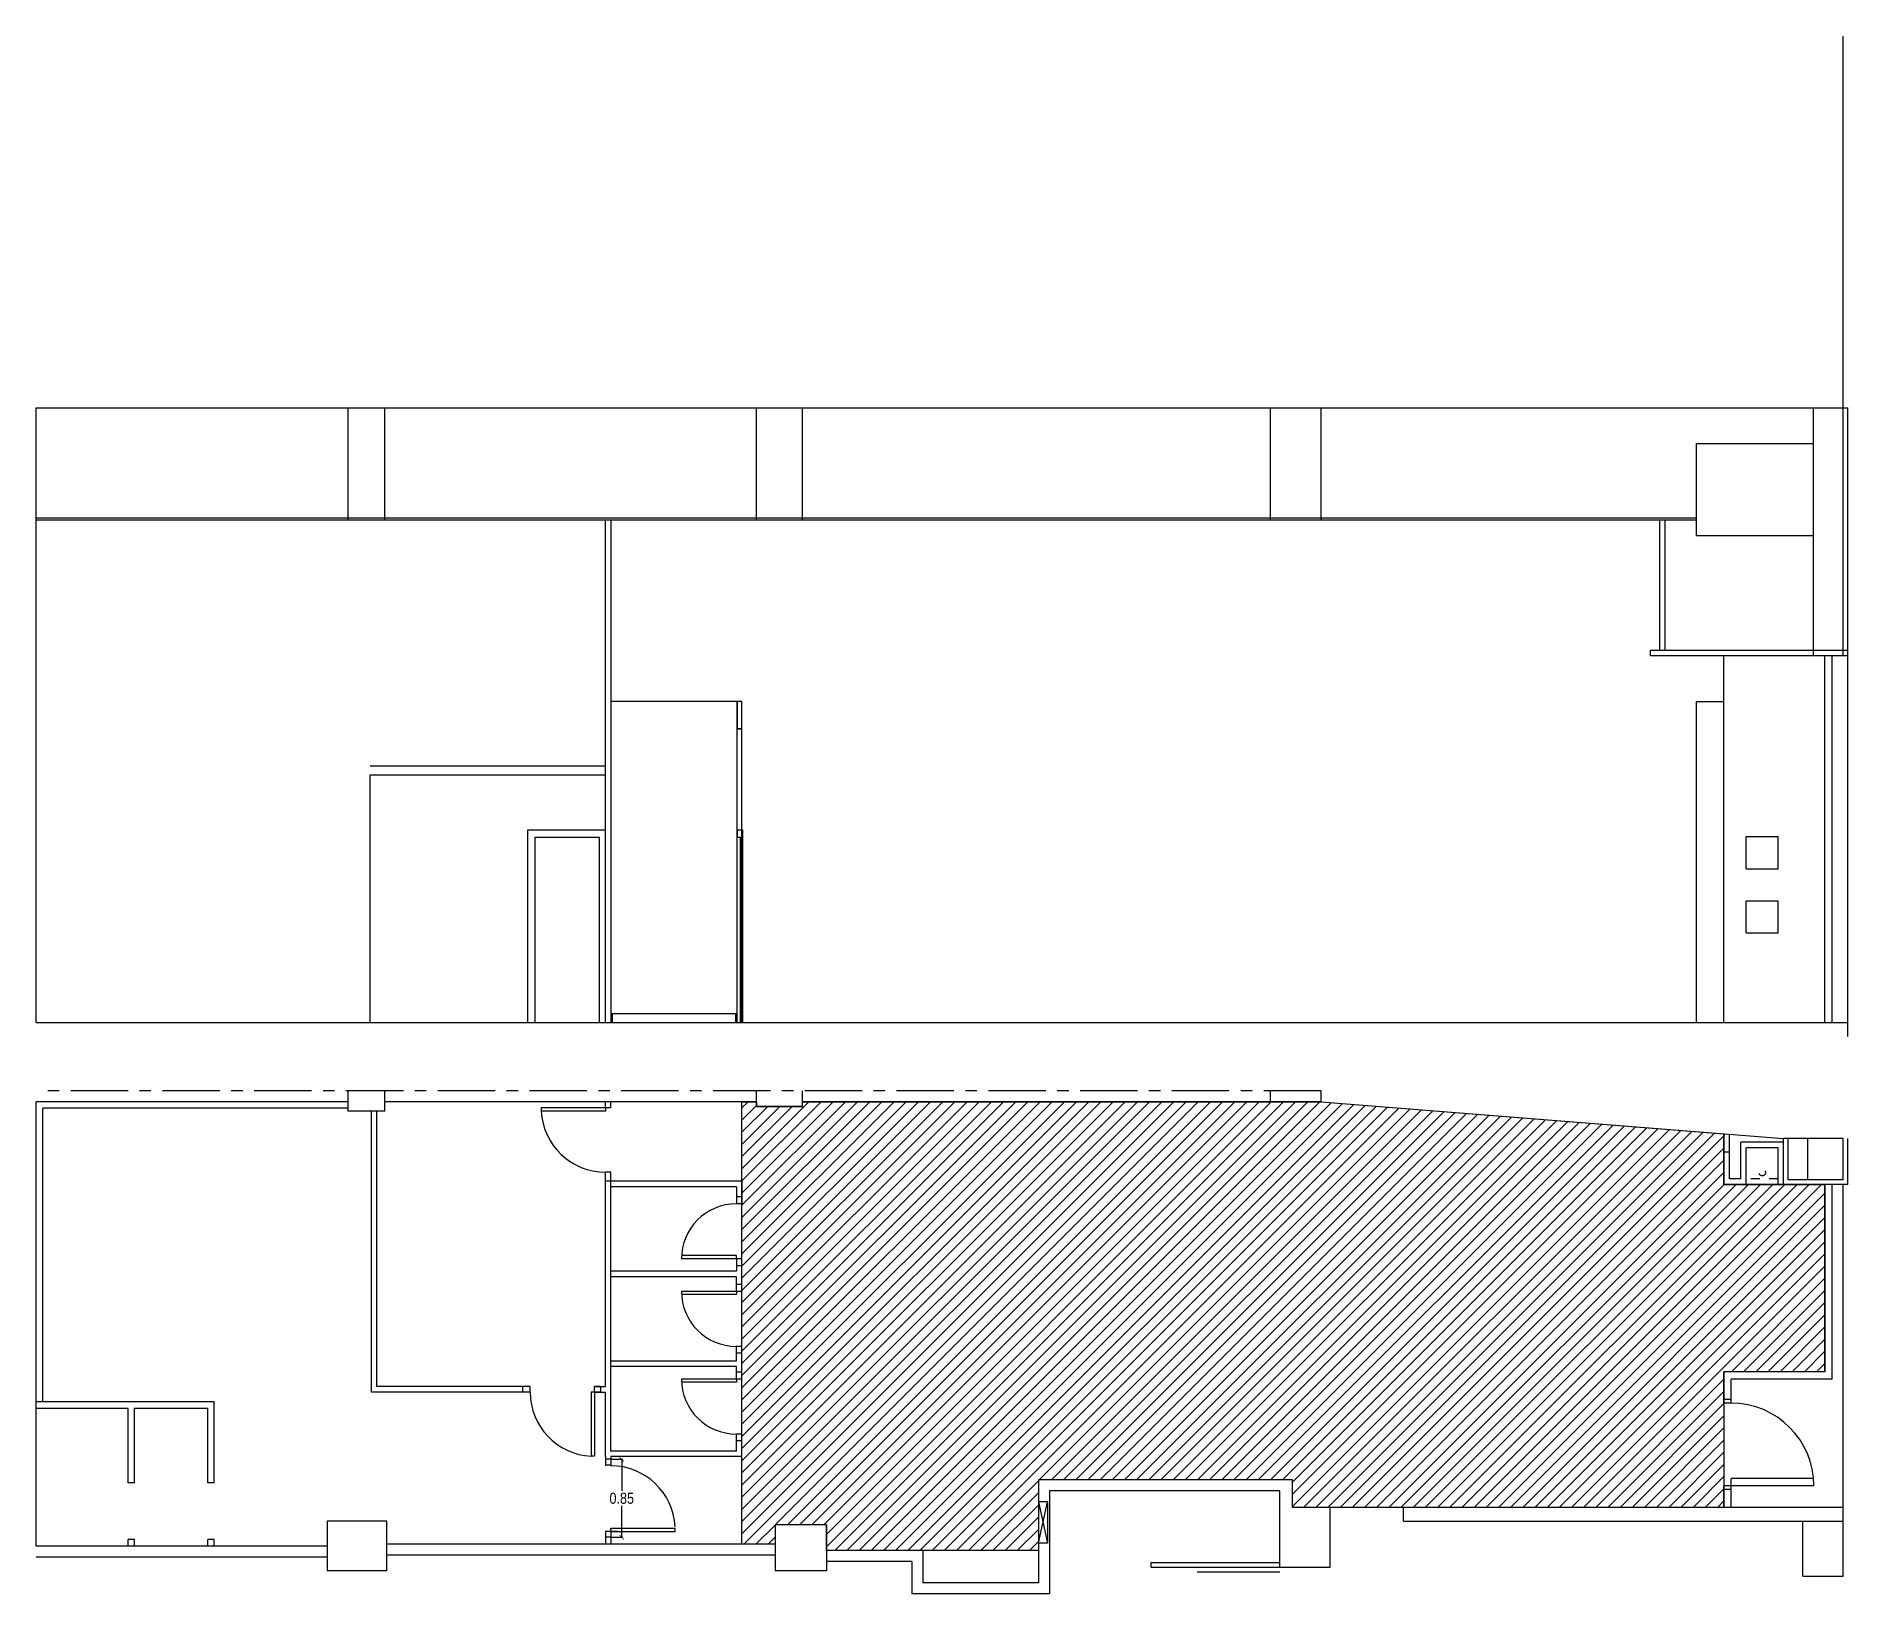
# Model space of a CAD drawing. Header units: millimetres. Extents: x 1902 to 2083, y 2224 to 2332.
# Drawn here: x 1949.68 to 1969.42, y 2313.33 to 2330.31 of the extents above; entities that cross this region are included whole.
import ezdxf

# ---------------------------------------------------------------- set-up
doc = ezdxf.new("R2010")
doc.units = ezdxf.units.MM
doc.linetypes.add('CENTRO', pattern=[2, 1.25, -0.25, 0.25, -0.25])
doc.linetypes.add('RAYITAS', pattern=[0.375, 0.25, -0.125])
for name, color, linetype in [('COTAS', 1, 'Continuous'), ('INTERVENCION', 150, 'Continuous'), ('MUEBLES', 2, 'Continuous'), ('PLANTA', 4, 'Continuous')]:
    doc.layers.add(name, color=color, linetype=linetype)
doc.styles.add('ARIAL', font='ARIALN.TTF')
doc.dimstyles.new('50', dxfattribs={"dimtxt": 0.12, "dimasz": 0.05, "dimexe": 0.01, "dimexo": 0.01, "dimgap": 0.02, "dimtad": 0, "dimtih": 1, "dimtoh": 1, "dimzin": 0, "dimdsep": 46, "dimtxsty": 'ARIAL', "dimblk1": 'ARCHTICK', "dimblk2": 'ARCHTICK', "dimsah": 1, "dimcen": -0.09, "dimclrd": 1, "dimclre": 1, "dimclrt": 10, "dimadec": 0, "dimazin": 0, "dimtfac": 2.25, "dimtix": 1, "dimtmove": 2, "dimatfit": 3, "dimldrblk": 'ARCHTICK', "dimfxl": 1, "dimtolj": 1, "dimtzin": 0, "dimarcsym": 0})

msp = doc.modelspace()

# ---------------------------------------------------------------- blocks, each defined once
blk = doc.blocks.new('_ArchTick')
at = {"color": 0, "linetype": 'ByBlock', "const_width": 0.15}
blk.add_lwpolyline([(-0.5, -0.5), (0.5, 0.5)], dxfattribs=at)
blk = doc.blocks.new('*D6')
at = {"layer": 'COTAS', "color": 1, "lineweight": -2, "transparency": 16777216}
for p, q in [((1955.954, 2314.8), (1956.072, 2314.8)), ((1956.062, 2314.8), (1956.062, 2314.457)), ((1956.062, 2313.95), (1956.062, 2314.294)), ((1955.954, 2313.95), (1956.072, 2313.95))]:
    blk.add_line(p, q, dxfattribs=at)
at = {"layer": 'Defpoints', "color": 0, "transparency": 16777216}
for p in [(1955.944, 2314.8), (1955.944, 2313.95), (1956.062, 2313.95)]:
    blk.add_point(p, dxfattribs=at)
at = {"layer": 'COTAS', "color": 1, "lineweight": -2, "transparency": 16777216, "xscale": 0.05, "yscale": 0.05, "zscale": 0.05}
for p, rotation in [((1956.062, 2314.8), 90), ((1956.062, 2313.95), 270)]:
    blk.add_blockref('_ArchTick', p, dxfattribs=dict(at, rotation=rotation))
at = {"layer": 'COTAS', "color": 10, "transparency": 16777216, "insert": (1956.062, 2314.375), "char_height": 0.12, "attachment_point": 5, "style": 'ARIAL'}
blk.add_mtext('\\A1;0.85', dxfattribs=at)

# ---------------------------------------------------------------- dimensions: what is measured, and where the dimension line sits
at = {"layer": 'COTAS'}
dim = msp.add_linear_dim(base=(1956.062, 2313.95), p1=(1955.944, 2314.8), p2=(1955.944, 2313.95), angle=90, dimstyle='50', dxfattribs=at)
dim.commit()
dim.dimension.update_dxf_attribs({"geometry": '*D6', "text_midpoint": (1956.062, 2314.375)})

# ---------------------------------------------------------------- hatches: boundary and pattern name
at = {"layer": 'INTERVENCION'}
h = msp.add_hatch(dxfattribs=at)
h.set_pattern_fill('ANSI31', color=256, scale=0.75, style=0)
h.set_pattern_definition([(45, (1949.68171, 2313.85488), (-0.06629126, 0.06629126), [])])
h.paths.add_polyline_path([(1969.172, 2317.795), (1969.172, 2315.755), (1968.072, 2315.755), (1968.072, 2314.275), (1963.372, 2314.275), (1963.372, 2314.575), (1960.602, 2314.575), (1960.602, 2313.805), (1958.292, 2313.805), (1958.292, 2314.085), (1957.732, 2314.085), (1957.732, 2313.875), (1957.372, 2313.875), (1957.372, 2314.35), (1957.372, 2314.83), (1957.372, 2317.83), (1957.372, 2318.283), (1957.372, 2318.695), (1957.532, 2318.695), (1957.532, 2318.645), (1958.032, 2318.645), (1958.032, 2318.695), (1963.682, 2318.695), (1968.072, 2318.346), (1968.072, 2317.795)])

# ---------------------------------------------------------------- linework, layer by layer
msp.add_lwpolyline([(1969.172, 2317.795), (1969.172, 2315.755), (1968.072, 2315.755), (1968.072, 2314.275), (1963.372, 2314.275), (1963.372, 2314.575), (1960.602, 2314.575), (1960.602, 2313.805), (1958.292, 2313.805), (1958.292, 2314.085), (1957.732, 2314.085), (1957.732, 2313.875), (1957.372, 2313.875), (1957.372, 2314.35), (1957.372, 2314.83), (1957.372, 2317.83), (1957.372, 2318.283), (1957.372, 2318.695), (1957.532, 2318.695), (1957.532, 2318.645), (1958.032, 2318.645), (1958.032, 2318.695), (1963.682, 2318.695), (1968.072, 2318.346), (1968.072, 2317.795)], close=True, dxfattribs=at)
at = {"layer": 'MUEBLES'}
for p, q in [((1955.884, 2319.558), (1955.884, 2325.038)), ((1955.945, 2319.558), (1955.945, 2325.038)), ((1968.072, 2323.058), (1968.072, 2323.558)), ((1957.32, 2323.058), (1955.945, 2323.058)), ((1953.322, 2319.558), (1953.322, 2322.258)), ((1957.32, 2321.658), (1957.32, 2321.578)), ((1957.32, 2321.658), (1957.372, 2321.658)), ((1957.32, 2321.658), (1957.372, 2321.658)), ((1957.372, 2321.658), (1957.372, 2321.578)), ((1957.32, 2321.578), (1957.372, 2321.578)), ((1968.315, 2321.585), (1968.665, 2321.585)), ((1968.315, 2321.235), (1968.315, 2321.585)), ((1968.665, 2321.235), (1968.665, 2321.585)), ((1968.315, 2321.235), (1968.665, 2321.235)), ((1968.072, 2320.724), (1968.072, 2321.215)), ((1968.315, 2320.885), (1968.665, 2320.885)), ((1968.315, 2320.535), (1968.315, 2320.885)), ((1968.665, 2320.535), (1968.665, 2320.885)), ((1968.315, 2320.535), (1968.665, 2320.535)), ((1955.945, 2319.658), (1957.32, 2319.658)), ((1955.96, 2319.558), (1955.96, 2319.658)), ((1957.305, 2319.558), (1957.305, 2319.658)), ((1955.884, 2318.63), (1955.884, 2318.695)), ((1955.944, 2318.63), (1955.944, 2318.695)), ((1953.334, 2315.533), (1953.334, 2318.595)), ((1953.394, 2315.593), (1953.394, 2318.595)), ((1955.884, 2318.63), (1955.184, 2318.63)), ((1955.184, 2318.63), (1955.184, 2318.595)), ((1955.884, 2318.595), (1955.184, 2318.595)), ((1955.944, 2318.63), (1955.884, 2318.63)), ((1955.884, 2318.63), (1955.884, 2318.595)), ((1968.072, 2317.795), (1968.072, 2318.346)), ((1968.132, 2317.855), (1968.132, 2318.342)), ((1968.132, 2318.145), (1968.072, 2318.145)), ((1968.722, 2318.255), (1968.255, 2318.255)), ((1968.255, 2317.855), (1968.255, 2318.255)), ((1968.665, 2318.195), (1968.315, 2318.195)), ((1968.315, 2317.795), (1968.315, 2318.195)), ((1968.665, 2317.795), (1968.665, 2318.195)), ((1955.884, 2317.83), (1955.884, 2317.93)), ((1955.944, 2317.93), (1955.884, 2317.93)), ((1955.944, 2317.83), (1955.944, 2317.93)), ((1955.884, 2315.593), (1955.884, 2317.83)), ((1957.372, 2317.83), (1955.884, 2317.83)), ((1955.944, 2314.89), (1955.944, 2317.83)), ((1957.312, 2317.77), (1955.944, 2317.77)), ((1957.312, 2317.77), (1957.312, 2317.585)), ((1957.312, 2317.77), (1957.312, 2317.585)), ((1957.372, 2317.83), (1957.372, 2317.585)), ((1968.722, 2317.795), (1968.072, 2317.795)), ((1968.255, 2317.855), (1968.132, 2317.855)), ((1957.372, 2317.66), (1957.312, 2317.66)), ((1957.372, 2317.585), (1957.312, 2317.585)), ((1957.372, 2317.585), (1957.312, 2317.585)), ((1957.312, 2316.985), (1957.312, 2316.85)), ((1957.372, 2316.985), (1957.312, 2316.985)), ((1957.372, 2316.985), (1957.312, 2316.985)), ((1957.372, 2316.91), (1957.312, 2316.91)), ((1957.372, 2316.63), (1957.372, 2316.985)), ((1957.312, 2316.85), (1955.944, 2316.85)), ((1957.312, 2316.79), (1955.944, 2316.79)), ((1957.312, 2316.63), (1957.312, 2316.79)), ((1957.372, 2316.705), (1957.312, 2316.705)), ((1957.372, 2316.63), (1957.312, 2316.63)), ((1957.372, 2316.63), (1957.312, 2316.63)), ((1957.372, 2316.03), (1957.312, 2316.03)), ((1957.372, 2316.03), (1957.312, 2316.03)), ((1957.312, 2315.87), (1957.312, 2316.03)), ((1957.372, 2315.955), (1957.312, 2315.955)), ((1957.372, 2315.73), (1957.372, 2316.03)), ((1957.312, 2315.87), (1955.944, 2315.87)), ((1957.312, 2315.81), (1955.944, 2315.81)), ((1957.312, 2315.675), (1957.312, 2315.81)), ((1957.372, 2315.75), (1957.312, 2315.75)), ((1955.064, 2315.533), (1953.334, 2315.533)), ((1955.064, 2315.593), (1953.394, 2315.593)), ((1954.984, 2315.533), (1954.984, 2315.593)), ((1954.984, 2315.533), (1954.984, 2315.593)), ((1955.064, 2315.533), (1955.064, 2315.593)), ((1955.729, 2315.533), (1955.729, 2314.833)), ((1955.764, 2315.533), (1955.729, 2315.533)), ((1955.764, 2315.533), (1955.764, 2315.593)), ((1955.764, 2315.593), (1955.884, 2315.593)), ((1955.828, 2315.593), (1955.764, 2315.593)), ((1955.764, 2315.533), (1955.764, 2314.833)), ((1955.764, 2315.533), (1955.884, 2315.533)), ((1955.828, 2315.533), (1955.764, 2315.533)), ((1955.834, 2315.533), (1955.834, 2315.593)), ((1955.884, 2314.83), (1955.884, 2315.533)), ((1957.372, 2315.675), (1957.312, 2315.675)), ((1957.372, 2315.675), (1957.312, 2315.675)), ((1957.372, 2315.075), (1957.312, 2315.075)), ((1957.372, 2315.075), (1957.312, 2315.075)), ((1957.312, 2314.89), (1957.312, 2315.075)), ((1957.312, 2314.89), (1957.312, 2315.075)), ((1957.372, 2315), (1957.312, 2315)), ((1957.372, 2314.83), (1957.372, 2315.075)), ((1955.764, 2314.833), (1955.729, 2314.833)), ((1955.884, 2314.83), (1955.884, 2314.73)), ((1955.944, 2314.8), (1955.884, 2314.8)), ((1955.944, 2314.735), (1955.884, 2314.735)), ((1957.312, 2314.89), (1955.944, 2314.89)), ((1957.372, 2314.83), (1955.944, 2314.83)), ((1955.944, 2314.83), (1955.944, 2314.73)), ((1955.884, 2314.015), (1955.884, 2313.875)), ((1956.017, 2314.015), (1955.884, 2314.015)), ((1955.944, 2313.95), (1955.884, 2313.95)), ((1955.944, 2313.95), (1955.884, 2313.95)), ((1955.944, 2314.05), (1956.644, 2314.05)), ((1955.944, 2314.03), (1955.944, 2314.05)), ((1955.944, 2314.03), (1955.944, 2313.875)), ((1955.944, 2314.015), (1956.644, 2314.015)), ((1956.644, 2314.015), (1956.644, 2314.05)), ((1960.602, 2313.805), (1959.342, 2313.805))]:
    msp.add_line(p, q, dxfattribs=at)
at = {"layer": 'MUEBLES', "color": 1}
for p, q in [((1957.32, 2319.558), (1957.32, 2323.058)), ((1957.372, 2319.558), (1957.372, 2323.058)), ((1955.039, 2319.558), (1955.039, 2321.658)), ((1955.039, 2321.658), (1955.884, 2321.658)), ((1957.372, 2321.658), (1957.382, 2321.658)), ((1957.382, 2319.558), (1957.382, 2321.658)), ((1957.355, 2319.558), (1957.355, 2321.578)), ((1957.312, 2316.985), (1956.712, 2316.985)), ((1957.312, 2317.02), (1956.713, 2317.02)), ((1957.312, 2316.985), (1957.312, 2317.02)), ((1957.312, 2316.63), (1956.712, 2316.63)), ((1957.312, 2316.595), (1956.713, 2316.595)), ((1957.312, 2316.63), (1957.312, 2316.595)), ((1957.312, 2315.675), (1956.712, 2315.675)), ((1957.312, 2315.64), (1956.713, 2315.64)), ((1957.312, 2315.675), (1957.312, 2315.64))]:
    msp.add_line(p, q, dxfattribs=at)
at = {"layer": 'MUEBLES', "color": 6}
for p, q in [((1957.372, 2323.058), (1957.32, 2323.058)), ((1957.32, 2323.058), (1957.32, 2322.758)), ((1957.372, 2322.758), (1957.372, 2323.058)), ((1957.372, 2322.758), (1957.32, 2322.758)), ((1957.32, 2322.758), (1957.372, 2322.758))]:
    msp.add_line(p, q, dxfattribs=at)
at = {"layer": 'MUEBLES', "color": 2}
for p, q in [((1967.772, 2319.558), (1967.772, 2323.058)), ((1967.772, 2323.058), (1968.072, 2323.058)), ((1968.072, 2319.558), (1968.072, 2323.058)), ((1955.119, 2319.558), (1955.119, 2321.578)), ((1955.119, 2321.578), (1955.819, 2321.578)), ((1955.819, 2319.558), (1955.819, 2321.578))]:
    msp.add_line(p, q, dxfattribs=at)
at = {"layer": 'MUEBLES', "color": 1, "linetype": 'RAYITAS', "ltscale": 0.2}
msp.add_line((1968.665, 2317.855), (1968.315, 2317.855), dxfattribs=at)
msp.add_circle((1968.49, 2317.924), 0.035, dxfattribs=at)
at = {"layer": 'MUEBLES', "color": 1}
for centre, radius, start, end in [((1955.884, 2318.63), 0.7, 182.866, 270), ((1957.312, 2316.985), 0.6, 90, 180), ((1957.312, 2316.63), 0.6, 180, 270), ((1955.764, 2315.533), 0.7, 180, 267.134), ((1957.312, 2315.675), 0.6, 180, 270), ((1955.944, 2314.03), 0.7, 2.866, 90)]:
    msp.add_arc(centre, radius, start, end, dxfattribs=at)
at = {"layer": 'PLANTA', "color": 1}
for p, q in [((1969.372, 2326.037), (1969.372, 2330.307)), ((1969.372, 2313.525), (1969.372, 2317.795)), ((1960.602, 2313.885), (1960.702, 2314.335)), ((1960.602, 2314.335), (1960.702, 2313.885)), ((1962.332, 2313.575), (1963.232, 2313.575))]:
    msp.add_line(p, q, dxfattribs=at)
at = {"layer": 'PLANTA'}
for p, q in [((1949.682, 2326.258), (1969.422, 2326.258)), ((1949.682, 2319.558), (1949.682, 2326.258)), ((1953.082, 2325.038), (1953.082, 2326.258)), ((1953.482, 2325.038), (1953.482, 2326.258)), ((1957.532, 2325.038), (1957.532, 2326.258)), ((1958.032, 2325.038), (1958.032, 2326.258)), ((1963.132, 2325.038), (1963.132, 2326.258)), ((1963.682, 2325.038), (1963.682, 2326.258)), ((1969.047, 2323.558), (1969.047, 2326.258)), ((1969.372, 2323.558), (1969.372, 2326.258)), ((1969.422, 2319.408), (1969.422, 2326.258)), ((1967.772, 2325.868), (1969.047, 2325.868)), ((1967.772, 2324.868), (1967.772, 2325.868)), ((1949.682, 2325.058), (1967.772, 2325.058)), ((1949.682, 2325.038), (1967.772, 2325.038)), ((1967.372, 2323.618), (1967.372, 2325.038)), ((1967.432, 2323.618), (1967.432, 2325.038)), ((1967.772, 2324.868), (1969.047, 2324.868)), ((1967.272, 2323.618), (1969.422, 2323.618)), ((1967.272, 2323.558), (1967.272, 2323.618)), ((1967.272, 2323.558), (1969.422, 2323.558)), ((1969.172, 2319.558), (1969.172, 2323.558)), ((1969.252, 2319.558), (1969.252, 2323.558)), ((1953.322, 2322.358), (1955.884, 2322.358)), ((1953.322, 2322.258), (1955.884, 2322.258)), ((1949.682, 2319.558), (1969.422, 2319.558)), ((1949.682, 2313.855), (1949.682, 2318.695)), ((1953.082, 2318.695), (1949.682, 2318.695)), ((1953.082, 2318.595), (1953.082, 2318.815)), ((1953.482, 2318.595), (1953.482, 2318.815)), ((1957.532, 2318.695), (1953.482, 2318.695)), ((1957.532, 2318.645), (1957.532, 2318.815)), ((1958.032, 2318.645), (1958.032, 2318.815)), ((1963.682, 2318.695), (1958.032, 2318.695)), ((1963.132, 2318.695), (1963.132, 2318.815)), ((1963.682, 2318.695), (1963.682, 2318.815)), ((1963.682, 2318.695), (1968.722, 2318.295)), ((1949.752, 2315.425), (1949.752, 2318.625)), ((1953.082, 2318.625), (1949.752, 2318.625)), ((1953.482, 2318.595), (1953.082, 2318.595)), ((1958.032, 2318.645), (1957.532, 2318.645)), ((1969.372, 2318.295), (1968.722, 2318.295)), ((1968.722, 2317.795), (1968.722, 2318.295)), ((1968.772, 2317.845), (1968.772, 2318.295)), ((1968.988, 2317.845), (1968.988, 2318.295)), ((1969.372, 2317.845), (1969.372, 2318.295)), ((1969.422, 2317.795), (1969.422, 2318.295)), ((1969.422, 2317.795), (1968.722, 2317.795)), ((1969.372, 2317.845), (1968.772, 2317.845)), ((1969.172, 2315.755), (1969.172, 2317.795)), ((1969.252, 2315.675), (1969.252, 2317.795)), ((1969.172, 2315.755), (1968.072, 2315.755)), ((1968.072, 2315.412), (1968.072, 2315.755)), ((1969.252, 2315.675), (1968.152, 2315.675)), ((1968.152, 2315.412), (1968.152, 2315.675)), ((1951.622, 2315.425), (1949.682, 2315.425)), ((1950.682, 2315.355), (1949.682, 2315.355)), ((1950.682, 2314.545), (1950.682, 2315.355)), ((1950.752, 2314.545), (1950.752, 2315.355)), ((1951.552, 2315.355), (1950.752, 2315.355)), ((1951.552, 2314.545), (1951.552, 2315.355)), ((1951.622, 2314.545), (1951.622, 2315.425)), ((1968.152, 2315.452), (1968.072, 2315.452)), ((1968.152, 2315.412), (1968.072, 2315.412)), ((1950.752, 2314.545), (1950.682, 2314.545)), ((1951.622, 2314.545), (1951.552, 2314.545)), ((1963.372, 2314.575), (1960.602, 2314.575)), ((1960.602, 2314.575), (1960.602, 2313.455)), ((1963.372, 2314.275), (1963.372, 2314.575)), ((1969.052, 2314.592), (1968.152, 2314.592)), ((1968.152, 2314.472), (1968.152, 2314.592)), ((1960.702, 2314.335), (1960.602, 2314.335)), ((1960.702, 2314.335), (1960.702, 2313.885)), ((1963.232, 2314.455), (1960.722, 2314.455)), ((1960.722, 2314.455), (1960.722, 2313.335)), ((1963.232, 2313.625), (1963.232, 2314.455)), ((1969.052, 2314.512), (1968.072, 2314.512)), ((1968.072, 2314.275), (1968.072, 2314.512)), ((1968.152, 2314.472), (1968.072, 2314.472)), ((1968.152, 2314.275), (1968.152, 2314.512)), ((1952.852, 2314.125), (1952.852, 2313.585)), ((1953.502, 2314.125), (1952.852, 2314.125)), ((1953.502, 2313.585), (1953.502, 2314.125)), ((1963.782, 2314.275), (1963.372, 2314.275)), ((1963.782, 2313.625), (1963.782, 2314.275)), ((1969.372, 2314.275), (1964.582, 2314.275)), ((1964.582, 2314.125), (1964.582, 2314.275)), ((1964.582, 2314.125), (1969.372, 2314.125)), ((1968.932, 2313.525), (1968.932, 2314.125)), ((1950.682, 2313.855), (1950.682, 2313.925)), ((1950.752, 2313.925), (1950.682, 2313.925)), ((1950.752, 2313.925), (1950.682, 2313.925)), ((1950.752, 2313.855), (1950.752, 2313.925)), ((1951.622, 2313.925), (1951.552, 2313.925)), ((1951.622, 2313.925), (1951.552, 2313.925)), ((1951.552, 2313.855), (1951.552, 2313.925)), ((1951.622, 2313.855), (1951.622, 2313.925)), ((1957.732, 2314.085), (1957.732, 2313.585)), ((1958.292, 2314.085), (1957.732, 2314.085)), ((1958.292, 2314.085), (1958.292, 2313.585)), ((1952.852, 2313.855), (1949.682, 2313.855)), ((1952.852, 2313.735), (1949.682, 2313.735)), ((1957.732, 2313.875), (1953.502, 2313.875)), ((1957.732, 2313.755), (1953.502, 2313.755)), ((1959.342, 2313.805), (1958.292, 2313.805)), ((1959.342, 2313.805), (1959.342, 2313.455)), ((1960.702, 2313.885), (1960.602, 2313.885)), ((1953.502, 2313.585), (1952.852, 2313.585)), ((1958.292, 2313.585), (1957.732, 2313.585)), ((1959.222, 2313.685), (1958.292, 2313.685)), ((1959.222, 2313.685), (1959.222, 2313.335)), ((1961.832, 2313.675), (1963.232, 2313.675)), ((1961.832, 2313.625), (1961.832, 2313.675)), ((1961.832, 2313.625), (1963.782, 2313.625)), ((1960.722, 2313.335), (1959.222, 2313.335)), ((1960.602, 2313.455), (1959.342, 2313.455)), ((1968.932, 2313.525), (1969.372, 2313.525))]:
    msp.add_line(p, q, dxfattribs=at)
at = {"layer": 'PLANTA', "color": 2}
msp.add_line((1953.322, 2322.258), (1955.884, 2322.258), dxfattribs=at)
at = {"layer": 'PLANTA', "color": 1, "linetype": 'CENTRO', "ltscale": 0.5}
msp.add_line((1963.682, 2318.815), (1949.682, 2318.815), dxfattribs=at)
at = {"layer": 'PLANTA', "color": 1}
msp.add_arc((1968.152, 2314.512), 0.9, 0, 90, dxfattribs=at)

msp.set_redraw_order([(e.dxf.handle, doc.entitydb.next_handle()) for e in msp.query("TEXT MTEXT ATTDEF DIMENSION ARC_DIMENSION")])  # texts and dimensions are drawn at this point

doc.saveas('drawing.dxf')
